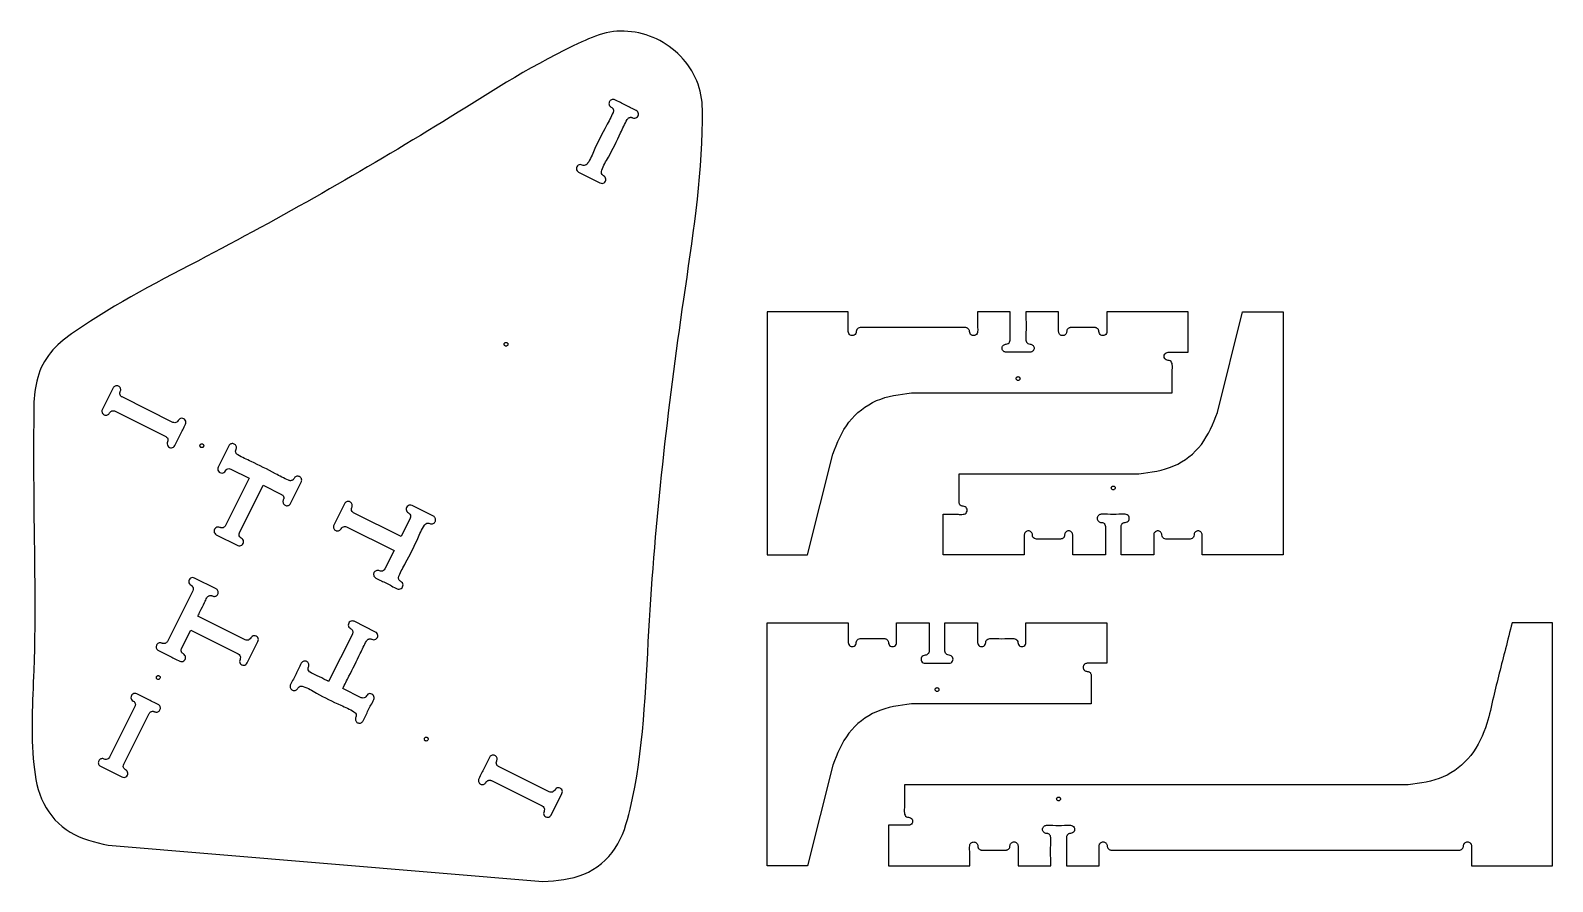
# Model space of a CAD drawing. Extents: x -753 to 993, y -180 to 795.
import ezdxf

# ---------------------------------------------------------------- set-up
doc = ezdxf.new("R2010")
doc.units = 0
doc.layers.add('Layer_1', color=7, linetype='CONTINUOUS')

msp = doc.modelspace()

# ---------------------------------------------------------------- linework, layer by layer
at = {"layer": 'Layer_1', "color": 1}
for points in [[(-124.048622, 632.48787), (-99.537588, 620.241768)], [(92.11227, 472.691689), (92.11227, 194.047779), (138.552885, 194.047779), (167.404982, 309.456125)], [(184.993585, 449.935761), (184.993585, 472.691689), (92.11227, 472.691689)], [(370.756124, 440.183245), (370.756124, 472.691689), (333.371416, 472.691689)], [(426.252696, 449.935761), (426.252696, 472.691689), (388.868017, 472.691689)], [(551.874718, 426.25104), (574.630606, 426.25104), (574.630606, 472.691689), (481.749298, 472.691689), (481.749298, 449.935761)], [(608.440208, 357.283369), (637.292237, 472.691689), (683.73292, 472.691689), (683.73292, 194.047779), (590.851639, 194.047779)], [(319.439262, 454.579864), (198.925722, 454.579864)], [(467.817144, 454.579864), (440.184963, 454.579864)], [(393.512096, 426.25104), (366.1121, 426.25104)], [(-657.829915, 385.337457), (-670.063458, 360.851693)], [(-589.280649, 345.897398), (-647.442303, 374.956147)], [(257.513108, 379.810397), (556.51877, 379.810397)], [(-655.537255, 358.753944), (-597.375601, 329.695198)], [(-525.106702, 318.99162), (-537.360312, 294.48433)], [(-522.822114, 292.407442), (-501.845524, 281.91913), (-529.052762, 227.504657)], [(312.207684, 286.929104), (518.332099, 286.929104)], [(312.207684, 254.420636), (312.207684, 286.929104)], [(-512.853037, 219.404769), (-485.64577, 273.819276), (-464.66918, 263.330995)], [(-454.284786, 252.946527), (-442.031092, 277.453818)], [(-392.39348, 252.635005), (-404.647118, 228.12771)], [(-290.522039, 238.30446), (-315.029314, 250.558109)], [(-317.106187, 236.019899), (-327.59444, 215.043315), (-382.009029, 242.250556)], [(386.977156, 216.803702), (386.977156, 194.047779), (294.095876, 194.047779), (294.095876, 240.488442)], [(-539.437213, 217.120214), (-514.92991, 204.866559)], [(-390.108892, 226.050814), (-335.694302, 198.84357), (-346.182724, 177.866997)], [(428.541547, 212.159645), (400.909338, 212.159645)], [(479.858437, 226.556246), (479.858437, 194.047779), (442.473757, 194.047779)], [(535.355038, 216.803702), (535.355038, 194.047779), (497.97033, 194.047779)], [(576.919429, 212.159645), (549.28722, 212.159645)], [(-539.74873, 155.228906), (-564.256118, 167.482549)], [(-566.332934, 152.944345), (-595.409387, 94.791446)], [(-506.207014, 96.660638), (-560.621519, 123.867893)], [(-579.20969, 86.691578), (-568.721409, 107.668168), (-514.306848, 80.460901)], [(-356.878692, 105.59128), (-381.385967, 117.844929)], [(167.404982, -47.02642), (138.552885, -162.434679), (92.11227, -162.434679), (92.11227, 116.209101), (184.993585, 116.209101)], [(240.490129, 93.453193), (240.490129, 116.209101), (277.874849, 116.209101)], [(295.986736, 83.70066), (295.986736, 116.209101), (333.371416, 116.209101), (333.371416, 93.453193)], [(388.868017, 93.453193), (388.868017, 116.209101), (481.749298, 116.209101), (481.749298, 69.768458), (458.993381, 69.768458)], [(992.593251, -162.434679), (992.593251, 116.209101), (946.152681, 116.209101)], [(-503.922425, 70.076475), (-491.668731, 94.583787)], [(-383.46284, 103.306694), (-410.670107, 48.892181)], [(273.230797, 69.768458), (300.630759, 69.768458)], [(463.637489, 55.836253), (463.637489, 23.327809)], [(-373.493764, 30.304038), (-394.470354, 40.792341)], [(-632.699607, 20.233056), (-661.758336, -37.928648)], [(463.637489, 23.327809), (257.513108, 23.327809)], [(-645.556184, -46.023572), (-616.497426, 12.138167)], [(-672.139654, -48.316232), (-647.628626, -60.562504)], [(-157.703012, -77.580165), (-215.864796, -48.521521)], [(-223.959708, -64.723588), (-165.797992, -93.782458)], [(827.195648, -69.553567), (249.546042, -69.553567)], [(-155.410408, -104.163777), (-143.164187, -79.652607)], [(254.190144, -115.994109), (231.4342, -115.994109), (231.4342, -162.434679), (324.315469, -162.434679)], [(-663.556712, -138.891673), (-165.110092, -180.428801)], [(435.308643, -129.926404), (435.308643, -162.434679), (472.693407, -162.434679), (472.693407, -139.678903)], [(338.24768, -144.323039), (365.879916, -144.323039)], [(379.812098, -139.678903), (379.812098, -162.434679), (417.196806, -162.434679)], [(486.625618, -144.323039), (885.779506, -144.323039)], [(899.711886, -139.678903), (899.711886, -162.434679), (992.593251, -162.434679)]]:
    msp.add_lwpolyline(points, dxfattribs=at)
for points in [[(-205.078736, 435.398071), (-205.078736, 435.398071)], [(382.018004, 396.06463), (382.018004, 396.06463)], [(-553.846436, 319.147386), (-553.846436, 319.147386)], [(491.120317, 270.674858), (491.120317, 270.674858)], [(-603.743691, 53.461353), (-603.743691, 53.461353)], [(289.136751, 39.582014), (289.136751, 39.582014)], [(-296.519798, -17.204788), (-296.519798, -17.204788)], [(428.458686, -85.807761), (428.458686, -85.807761)]]:
    msp.add_lwpolyline(points, close=True, dxfattribs=at)
for points, knots in [([(-165.110092, -180.428801), (-148.894534, -179.287299), (-116.933118, -177.037359), (-77.554488, -144.221367), (-49.506856, -45.980932), (-44.131742, 165.877451), (-13.894355, 429.345627), (19.026138, 633.565087), (17.908723, 725.803154), (2.474595, 757.037328), (-22.380497, 780.920439), (-54.251505, 794.063345), (-89.047394, 795.605992), (-164.034136, 763.864122), (-312.090974, 667.97641), (-506.313464, 557.111391), (-663.874783, 478.083841), (-728.370593, 430.561264), (-745.325718, 401.508475), (-747.586225, 379.91721), (-748.72469, 369.043145)], [0, 0, 0, 0, 47.895373, 94.403412, 142.298785, 348.039103, 730.128266, 935.868585, 969.832936, 1003.266809, 1037.231161, 1071.195512, 1104.629385, 1138.593737, 1312.237239, 1634.718028, 1808.36153, 1840.911419, 1872.991754, 1905.541643, 1905.541643, 1905.541643, 1905.541643]), ([(-62.143488, 695.029923), (-61.355702, 694.782319), (-59.80346, 694.294443), (-57.400263, 695.159185), (-55.743035, 697.024822), (-55.257365, 699.478518), (-56.029169, 701.898795), (-59.290368, 704.342332), (-66.266591, 707.20334), (-74.419339, 711.372421), (-80.766188, 714.945407), (-84.036631, 716.136862), (-85.690263, 716.014525), (-87.197961, 715.367794), (-88.393296, 714.233265), (-89.128421, 712.763038), (-89.318997, 711.12571), (-88.931181, 709.532879), (-88.039077, 708.131486), (-87.124086, 707.551059), (-86.663293, 707.258753)], [0, 0, 0, 0, 2.420108, 4.76855, 7.188658, 9.608766, 11.957208, 14.377316, 21.47369, 34.652672, 41.749047, 43.369354, 44.966467, 46.586775, 48.207083, 49.804196, 51.424504, 53.044811, 54.641924, 56.262232, 56.262232, 56.262232, 56.262232]), ([(-86.663293, 707.258753), (-86.314337, 707.049475), (-85.61933, 706.632661), (-84.827156, 705.690698), (-84.290613, 704.592433), (-84.067317, 703.390442), (-84.143541, 702.162483), (-86.59835, 696.182051), (-94.470781, 681.760589), (-104.564508, 662.524362), (-110.742635, 646.823428), (-115.092646, 640.886328), (-117.561927, 640.055345), (-119.109489, 640.546192), (-119.894909, 640.795307)], [0, 0, 0, 0, 1.213588, 2.417072, 3.630659, 4.844247, 6.047731, 7.261319, 24.117592, 55.422099, 72.278372, 74.70564, 77.060967, 79.488235, 79.488235, 79.488235, 79.488235]), ([(-95.383943, 628.549092), (-96.055148, 629.027659), (-97.377688, 629.970625), (-98.197721, 632.444542), (-96.070156, 639.491159), (-87.218802, 653.859503), (-77.87784, 673.468007), (-71.118071, 688.453615), (-67.775934, 693.993853), (-66.829825, 694.793538), (-65.7249, 695.336373), (-64.515467, 695.564772), (-63.278214, 695.49359), (-62.522777, 695.184907), (-62.143488, 695.029923)], [0, 0, 0, 0, 2.428398, 4.784909, 7.213307, 24.069584, 55.3741, 72.230378, 73.452451, 74.664404, 75.886477, 77.10855, 78.320503, 79.542576, 79.542576, 79.542576, 79.542576]), ([(-119.894909, 640.795307), (-120.684247, 641.047122), (-122.239515, 641.543283), (-124.653949, 640.684987), (-126.323357, 638.817381), (-126.815794, 636.361292), (-126.053767, 633.914767), (-124.723677, 632.968251), (-124.048622, 632.48787)], [0, 0, 0, 0, 2.428065, 4.784119, 7.212184, 9.640248, 11.996302, 14.424367, 14.424367, 14.424367, 14.424367]), ([(-99.537588, 620.241768), (-98.749504, 619.993604), (-97.196603, 619.504602), (-94.791013, 620.365406), (-93.127601, 622.228857), (-92.634896, 624.677659), (-93.389614, 627.11861), (-94.712559, 628.067525), (-95.383943, 628.549092)], [0, 0, 0, 0, 2.421632, 4.771768, 7.1934, 9.615032, 11.965167, 14.386799, 14.386799, 14.386799, 14.386799]), ([(333.371416, 472.691689), (333.379387, 470.725674), (333.402161, 465.108488), (333.169377, 457.50722), (333.659158, 451.114047), (332.970308, 447.508151), (331.144843, 445.73962), (328.726144, 445.083504), (326.314696, 445.739333), (324.467907, 447.509272), (324.212787, 449.118879), (324.083313, 449.935761)], [0, 0, 0, 0, 5.899685, 16.856243, 22.755928, 25.179935, 27.532258, 29.956265, 32.380273, 34.732596, 37.156603, 37.156603, 37.156603, 37.156603]), ([(388.868017, 472.691689), (388.85577, 469.882834), (388.820778, 461.857535), (389.178443, 451.006293), (388.45418, 442.200684), (389.259885, 437.762523), (391.091444, 435.930697), (393.24226, 435.541802), (395.133049, 435.378979), (396.558043, 434.517222), (397.617284, 433.267539), (398.179114, 431.716997), (398.17911, 430.073161), (397.617296, 428.523085), (396.558, 427.271539), (395.133207, 426.416705), (394.055057, 426.306527), (393.512096, 426.25104)], [0, 0, 0, 0, 8.428115, 24.080329, 32.508444, 34.936636, 37.292808, 39.721, 41.341616, 42.939039, 44.559655, 46.180271, 47.777694, 49.39831, 51.018926, 52.616349, 54.236965, 54.236965, 54.236965, 54.236965]), ([(198.925722, 454.579864), (198.111964, 454.45212), (196.508585, 454.200421), (194.661103, 452.352905), (194.409433, 450.749521), (194.281704, 449.935761)], [0, 0, 0, 0, 2.428188, 4.784357, 7.212545, 7.212545, 7.212545, 7.212545]), ([(324.083313, 449.935761), (324.052358, 450.34218), (323.990703, 451.151654), (323.503429, 452.284075), (322.762085, 453.258599), (321.787569, 453.999954), (320.655154, 454.48724), (319.84568, 454.548904), (319.439262, 454.579864)], [0, 0, 0, 0, 1.215703, 2.421346, 3.63705, 4.852753, 6.058396, 7.274099, 7.274099, 7.274099, 7.274099]), ([(440.184963, 454.579864), (439.77854, 454.548906), (438.969056, 454.487246), (437.836684, 453.999967), (436.861969, 453.258597), (436.121339, 452.284131), (435.631391, 451.151485), (435.539616, 449.801144), (435.371506, 448.314337), (434.521388, 446.88993), (433.268552, 445.830525), (431.718849, 445.268736), (430.074783, 445.268728), (428.524763, 445.830548), (427.273196, 446.889847), (426.418363, 448.314645), (426.308183, 449.392799), (426.252696, 449.935761)], [0, 0, 0, 0, 1.215708, 2.421356, 3.637064, 4.852772, 6.058419, 7.274127, 8.894749, 10.492178, 12.1128, 13.733422, 15.33085, 16.951472, 18.572094, 20.169523, 21.790145, 21.790145, 21.790145, 21.790145]), ([(472.461195, 449.935761), (472.430239, 450.34218), (472.368584, 451.151654), (471.881311, 452.284075), (471.139967, 453.258599), (470.165451, 453.999954), (469.033035, 454.48724), (468.223562, 454.548904), (467.817144, 454.579864)], [0, 0, 0, 0, 1.215703, 2.421346, 3.63705, 4.852753, 6.058396, 7.274099, 7.274099, 7.274099, 7.274099]), ([(-205.078736, 435.398071), (-205.104256, 435.656663), (-205.154929, 436.170128), (-205.560266, 436.849505), (-206.155318, 437.354824), (-206.893007, 437.622915), (-207.676009, 437.622921), (-208.412645, 437.354805), (-209.011899, 436.849573), (-209.401626, 436.169877), (-209.558973, 435.272184), (-209.279648, 434.245977), (-208.43709, 433.40705), (-207.282428, 433.095818), (-206.139611, 433.40691), (-205.262215, 434.246523), (-205.140504, 435.010405), (-205.078736, 435.398071)], [0, 0, 0, 0, 0.77153, 1.531969, 2.303498, 3.075028, 3.835467, 4.606997, 5.378527, 6.138966, 6.910495, 8.061052, 9.177619, 10.328175, 11.478731, 12.595299, 13.745855, 13.745855, 13.745855, 13.745855]), ([(194.281704, 449.935761), (194.152011, 449.119074), (193.896459, 447.509844), (192.050181, 445.740513), (189.637645, 445.085035), (187.225109, 445.740513), (185.378831, 447.509844), (185.123278, 449.119074), (184.993585, 449.935761)], [0, 0, 0, 0, 2.423558, 4.775468, 7.199026, 9.622585, 11.974495, 14.398053, 14.398053, 14.398053, 14.398053]), ([(366.1121, 426.25104), (365.56914, 426.306527), (364.490989, 426.416705), (363.066197, 427.271539), (362.006901, 428.523085), (361.445086, 430.073161), (361.445085, 431.716997), (362.006903, 433.267539), (363.066189, 434.517223), (364.491018, 435.378975), (366.382528, 435.541822), (368.529286, 435.930578), (370.376687, 437.763065), (370.628382, 439.368463), (370.756124, 440.183245)], [0, 0, 0, 0, 1.620616, 3.218039, 4.838655, 6.459271, 8.056694, 9.67731, 11.297926, 12.895348, 14.515964, 16.944138, 19.300293, 21.728466, 21.728466, 21.728466, 21.728466]), ([(481.749298, 449.935761), (481.619466, 449.119216), (481.363641, 447.510259), (479.517452, 445.741392), (477.105246, 445.086094), (474.69304, 445.741392), (472.846852, 447.510259), (472.591026, 449.119216), (472.461195, 449.935761)], [0, 0, 0, 0, 2.423226, 4.774831, 7.198058, 9.621285, 11.972889, 14.396116, 14.396116, 14.396116, 14.396116]), ([(551.874718, 416.962941), (551.057794, 417.092398), (549.448105, 417.347484), (547.677993, 419.193905), (547.022212, 421.60699), (547.677993, 424.020076), (549.448105, 425.866497), (551.057794, 426.121583), (551.874718, 426.25104)], [0, 0, 0, 0, 2.42411, 4.776528, 7.200639, 9.624749, 11.977167, 14.401277, 14.401277, 14.401277, 14.401277]), ([(556.51877, 379.810397), (556.531013, 382.619352), (556.565995, 390.644939), (556.208428, 401.493307), (556.932493, 410.304752), (556.127008, 414.736429), (554.295019, 416.583406), (552.689541, 416.835166), (551.874718, 416.962941)], [0, 0, 0, 0, 8.42812, 24.080344, 32.508464, 34.936656, 37.292828, 39.72102, 39.72102, 39.72102, 39.72102]), ([(-647.442303, 374.956147), (-647.793869, 375.166597), (-648.494091, 375.585756), (-649.293322, 376.532836), (-649.836485, 377.637587), (-650.064267, 378.846724), (-649.995421, 380.085381), (-649.471676, 381.337905), (-648.955866, 382.744665), (-649.080336, 384.398758), (-649.729229, 385.905563), (-650.866707, 387.098474), (-652.339334, 387.829199), (-653.977599, 388.013573), (-655.568824, 387.618437), (-656.965701, 386.718772), (-657.540457, 385.800112), (-657.829915, 385.337457)], [0, 0, 0, 0, 1.222088, 2.434056, 3.656145, 4.878233, 6.090201, 7.312289, 8.932694, 10.529807, 12.150212, 13.770616, 15.36773, 16.988135, 18.608539, 20.205653, 21.826058, 21.826058, 21.826058, 21.826058]), ([(382.018004, 396.06463), (381.992333, 396.323126), (381.941361, 396.836404), (381.535859, 397.515388), (380.940844, 398.020375), (380.203349, 398.288275), (379.420591, 398.288282), (378.684147, 398.020356), (378.084934, 397.515458), (377.695031, 396.836145), (377.537152, 395.938508), (377.816013, 394.91178), (378.65877, 394.072105), (379.814052, 393.760569), (380.957477, 394.07196), (381.835104, 394.912344), (381.956431, 395.676713), (382.018004, 396.06463)], [0, 0, 0, 0, 0.771298, 1.531518, 2.302816, 3.074114, 3.834333, 4.605631, 5.37693, 6.137149, 6.908447, 8.059618, 9.176757, 10.327928, 11.479098, 12.596238, 13.747408, 13.747408, 13.747408, 13.747408]), ([(-748.72469, 369.043145), (-748.858689, 333.150713), (-749.241545, 230.600905), (-745.328214, 92.022694), (-753.603081, -25.620128), (-741.619551, -92.140529), (-708.709499, -128.302327), (-678.744448, -135.329807), (-663.556712, -138.891673)], [0, 0, 0, 0, 107.689636, 307.684675, 415.374311, 461.380014, 506.142492, 552.148195, 552.148195, 552.148195, 552.148195]), ([(167.404982, 309.456125), (172.494103, 322.323262), (182.560061, 347.773646), (216.664004, 374.40119), (243.795857, 377.993969), (257.513108, 379.810397)], [0, 0, 0, 0, 41.017795, 81.1306, 122.148395, 122.148395, 122.148395, 122.148395]), ([(-670.063458, 360.851693), (-670.25759, 360.341155), (-670.643069, 359.327401), (-670.517393, 357.669294), (-669.872328, 356.16049), (-668.736748, 354.963448), (-667.265211, 354.22768), (-665.626228, 354.037442), (-664.032146, 354.426673), (-662.630256, 355.320997), (-662.050541, 356.237634), (-661.75859, 356.699262)], [0, 0, 0, 0, 1.621807, 3.220357, 4.842164, 6.463971, 8.062521, 9.684328, 11.306134, 12.904684, 14.526491, 14.526491, 14.526491, 14.526491]), ([(-661.75859, 356.699262), (-661.54931, 357.048215), (-661.132492, 357.743217), (-660.190542, 358.535364), (-659.092246, 359.071963), (-657.890398, 359.295018), (-656.661947, 359.219676), (-655.913195, 358.90962), (-655.537255, 358.753944)], [0, 0, 0, 0, 1.213579, 2.417056, 3.630635, 4.844214, 6.047691, 7.26127, 7.26127, 7.26127, 7.26127]), ([(-586.988017, 319.313909), (-585.921078, 321.427046), (-582.872682, 327.464582), (-579.042463, 335.783821), (-575.138668, 342.252616), (-574.010005, 346.175486), (-574.853563, 348.57748), (-576.723935, 350.247249), (-579.176243, 350.739106), (-581.621049, 349.979896), (-582.568393, 348.652362), (-583.049182, 347.97862)], [0, 0, 0, 0, 7.103703, 20.296294, 27.399997, 29.825736, 32.17965, 34.605389, 37.031128, 39.385042, 41.810782, 41.810782, 41.810782, 41.810782]), ([(518.332099, 286.929104), (532.049347, 288.745533), (559.181195, 292.338315), (593.28513, 318.965856), (603.351088, 344.416234), (608.440208, 357.283369)], [0, 0, 0, 0, 41.017787, 81.130586, 122.148373, 122.148373, 122.148373, 122.148373]), ([(-583.049182, 347.97862), (-583.527464, 347.307931), (-584.46987, 345.986407), (-586.947902, 345.158779), (-588.495317, 345.648738), (-589.280649, 345.897398)], [0, 0, 0, 0, 2.428402, 4.784918, 7.21332, 7.21332, 7.21332, 7.21332]), ([(-597.375601, 329.695198), (-596.704958, 329.217457), (-595.383549, 328.276133), (-594.556108, 325.799023), (-595.04649, 324.252499), (-595.295369, 323.467605)], [0, 0, 0, 0, 2.427296, 4.78265, 7.209947, 7.209947, 7.209947, 7.209947]), ([(-595.295369, 323.467605), (-595.544712, 322.679116), (-596.036026, 321.125452), (-595.176036, 318.717009), (-593.311252, 317.051659), (-590.860104, 316.559032), (-588.417353, 317.316097), (-587.469205, 318.641343), (-586.988017, 319.313909)], [0, 0, 0, 0, 2.423705, 4.775747, 7.199452, 9.623157, 11.9752, 14.398904, 14.398904, 14.398904, 14.398904]), ([(-553.846436, 319.147386), (-553.872792, 319.405292), (-553.925127, 319.917413), (-554.331166, 320.594189), (-554.925676, 321.097354), (-555.661864, 321.364216), (-556.443043, 321.364216), (-557.1782, 321.097354), (-557.776827, 320.594189), (-558.167569, 319.917413), (-558.303997, 319.147386), (-558.167569, 318.37736), (-557.776827, 317.700584), (-557.1782, 317.197419), (-556.443043, 316.930557), (-555.661864, 316.930557), (-554.925676, 317.197419), (-554.331166, 317.700584), (-553.925128, 318.37736), (-553.872792, 318.88948), (-553.846436, 319.147386)], [0, 0, 0, 0, 0.769792, 1.528567, 2.298358, 3.06815, 3.826925, 4.596717, 5.366508, 6.125283, 6.895075, 7.664866, 8.423641, 9.193433, 9.963225, 10.721999, 11.491791, 12.261583, 13.020357, 13.790149, 13.790149, 13.790149, 13.790149]), ([(-516.799124, 314.837834), (-516.605587, 315.348374), (-516.221283, 316.362143), (-516.348101, 318.019493), (-516.993651, 319.527401), (-518.129075, 320.7237), (-519.600041, 321.459183), (-521.238335, 321.649741), (-522.831991, 321.261435), (-524.233961, 320.368478), (-524.814393, 319.452774), (-525.106702, 318.99162)], [0, 0, 0, 0, 1.62121, 3.219202, 4.840412, 6.461623, 8.059615, 9.680825, 11.302035, 12.900027, 14.521237, 14.521237, 14.521237, 14.521237]), ([(-450.338642, 281.607604), (-450.548087, 281.257936), (-450.965244, 280.561495), (-451.907527, 279.766526), (-453.006394, 279.226501), (-454.209725, 278.998971), (-455.439966, 279.070564), (-461.43466, 281.493894), (-475.807398, 289.478813), (-495.220913, 299.185623), (-510.232541, 305.892772), (-515.767987, 309.234577), (-516.563395, 310.175813), (-517.10336, 311.274992), (-517.330655, 312.478094), (-517.260047, 313.708895), (-516.95319, 314.46048), (-516.799124, 314.837834)], [0, 0, 0, 0, 1.215708, 2.421355, 3.637063, 4.852771, 6.058419, 7.274127, 24.130365, 55.434808, 72.291047, 73.506748, 74.712388, 75.928089, 77.143789, 78.34943, 79.56513, 79.56513, 79.56513, 79.56513]), ([(-537.360312, 294.48433), (-537.610896, 293.695401), (-538.104644, 292.140905), (-537.245486, 289.72942), (-535.379257, 288.062009), (-532.925593, 287.569466), (-530.480908, 288.329024), (-529.533556, 289.656718), (-529.052762, 290.330541)], [0, 0, 0, 0, 2.425931, 4.780023, 7.205953, 9.631884, 11.985976, 14.411907, 14.411907, 14.411907, 14.411907]), ([(-529.052762, 290.330541), (-528.574589, 291.001263), (-527.632425, 292.322815), (-525.153751, 293.149046), (-523.607087, 292.657112), (-522.822114, 292.407442)], [0, 0, 0, 0, 2.428185, 4.784351, 7.212536, 7.212536, 7.212536, 7.212536]), ([(-442.031092, 277.453818), (-441.836719, 277.964565), (-441.450761, 278.978733), (-441.576178, 280.637727), (-442.221376, 282.147395), (-443.357465, 283.345133), (-444.829761, 284.081283), (-446.469604, 284.271515), (-448.064458, 283.881876), (-449.466905, 282.986815), (-450.046667, 282.06955), (-450.338642, 281.607604)], [0, 0, 0, 0, 1.622636, 3.221995, 4.844632, 6.467268, 8.066627, 9.689263, 11.311899, 12.911258, 14.533894, 14.533894, 14.533894, 14.533894]), ([(-464.66918, 263.330995), (-464.319513, 263.12155), (-463.623073, 262.704394), (-462.828125, 261.762126), (-462.288029, 260.663226), (-462.060762, 259.460049), (-462.131357, 258.229266), (-462.438213, 257.477675), (-462.592279, 257.100319)], [0, 0, 0, 0, 1.215703, 2.421345, 3.637047, 4.85275, 6.058392, 7.274094, 7.274094, 7.274094, 7.274094]), ([(491.120317, 270.674858), (491.09474, 270.93343), (491.043954, 271.446858), (490.638531, 272.126133), (490.043456, 272.631361), (489.305792, 272.899399), (488.522831, 272.899405), (487.786219, 272.631342), (487.186944, 272.126201), (486.797127, 271.446604), (486.639575, 270.548876), (486.918746, 269.522413), (487.76143, 268.683158), (488.916392, 268.371795), (490.059504, 268.683017), (490.93704, 269.522966), (491.058617, 270.287074), (491.120317, 270.674858)], [0, 0, 0, 0, 0.771493, 1.531898, 2.30339, 3.074883, 3.835288, 4.606781, 5.378273, 6.138679, 6.910171, 8.061026, 9.177874, 10.328728, 11.479582, 12.59643, 13.747284, 13.747284, 13.747284, 13.747284]), ([(-462.592279, 257.100319), (-462.787498, 256.589364), (-463.175131, 255.574797), (-463.051137, 253.914142), (-462.4063, 252.402695), (-461.269543, 251.2035), (-459.795904, 250.466673), (-458.154496, 250.276769), (-456.558432, 250.667755), (-455.155504, 251.56494), (-454.576422, 252.483782), (-454.284786, 252.946527)], [0, 0, 0, 0, 1.624077, 3.224817, 4.848894, 6.472971, 8.073711, 9.697788, 11.321864, 12.922605, 14.546681, 14.546681, 14.546681, 14.546681]), ([(-384.085874, 248.481238), (-383.892047, 248.991852), (-383.507171, 250.005764), (-383.633508, 251.66369), (-384.278943, 253.172212), (-385.414606, 254.369011), (-386.886041, 255.104722), (-388.524879, 255.295162), (-390.118955, 254.906385), (-391.521091, 254.012689), (-392.101288, 253.096437), (-392.39348, 252.635005)], [0, 0, 0, 0, 1.621711, 3.220183, 4.841893, 6.463604, 8.062076, 9.683786, 11.305497, 12.903969, 14.525679, 14.525679, 14.525679, 14.525679]), ([(-382.009029, 242.250556), (-382.67975, 242.728736), (-384.001297, 243.670913), (-384.827508, 246.149602), (-384.335554, 247.696265), (-384.085874, 248.481238)], [0, 0, 0, 0, 2.428192, 4.784364, 7.212556, 7.212556, 7.212556, 7.212556]), ([(-315.029314, 250.558109), (-315.818068, 250.808178), (-317.372235, 251.300916), (-319.782476, 250.441396), (-321.44904, 248.575743), (-321.94161, 246.123098), (-321.183067, 243.679197), (-319.856371, 242.731514), (-319.18306, 242.250556)], [0, 0, 0, 0, 2.425029, 4.778291, 7.20332, 9.628349, 11.981612, 14.40664, 14.40664, 14.40664, 14.40664]), ([(294.095876, 240.488442), (296.061874, 240.480546), (301.679011, 240.457987), (309.280669, 240.688579), (315.673809, 240.203346), (319.282533, 240.886304), (321.054528, 242.712586), (321.712013, 245.133722), (321.054822, 247.54766), (319.281382, 249.395109), (317.669714, 249.648154), (316.851764, 249.776579)], [0, 0, 0, 0, 5.899675, 16.856213, 22.755888, 25.182388, 27.537005, 29.963505, 32.390005, 34.744621, 37.171121, 37.171121, 37.171121, 37.171121]), ([(316.851764, 249.776579), (316.445346, 249.807536), (315.635874, 249.869195), (314.503458, 250.356472), (313.528939, 251.097817), (312.787588, 252.072333), (312.300306, 253.204747), (312.238644, 254.014218), (312.207684, 254.420636)], [0, 0, 0, 0, 1.215701, 2.421341, 3.637041, 4.852742, 6.058382, 7.274083, 7.274083, 7.274083, 7.274083]), ([(-529.052762, 227.504657), (-529.262207, 227.15499), (-529.679364, 226.45855), (-530.621632, 225.663603), (-531.720532, 225.123508), (-532.923709, 224.896243), (-534.154492, 224.966838), (-534.906082, 225.273695), (-535.283438, 225.427761)], [0, 0, 0, 0, 1.215702, 2.421344, 3.637046, 4.852748, 6.05839, 7.274092, 7.274092, 7.274092, 7.274092]), ([(-404.647118, 228.12771), (-404.841063, 227.617068), (-405.226173, 226.603103), (-405.100036, 224.944948), (-404.454654, 223.436181), (-403.318902, 222.23918), (-401.847283, 221.503375), (-400.20823, 221.31298), (-398.613988, 221.701942), (-397.211786, 222.595932), (-396.631684, 223.512401), (-396.33954, 223.973944)], [0, 0, 0, 0, 1.621908, 3.220569, 4.842477, 6.464385, 8.063047, 9.684955, 11.306863, 12.905524, 14.527432, 14.527432, 14.527432, 14.527432]), ([(-327.905985, 163.536453), (-328.255651, 163.745897), (-328.952089, 164.163052), (-329.747056, 165.10533), (-330.287083, 166.204193), (-330.514608, 167.407514), (-330.443054, 168.637765), (-328.019104, 174.632165), (-320.091636, 189.031524), (-310.019291, 208.275615), (-303.832467, 223.973345), (-299.479914, 229.909452), (-297.009037, 230.739239), (-295.461321, 230.246822), (-294.675814, 229.996907)], [0, 0, 0, 0, 1.215703, 2.421346, 3.637049, 4.852752, 6.058395, 7.274098, 24.13033, 55.43476, 72.290992, 74.719175, 77.07534, 79.503524, 79.503524, 79.503524, 79.503524]), ([(-319.18306, 242.250556), (-318.51234, 241.77238), (-317.190793, 240.83021), (-316.364572, 238.351534), (-316.856514, 236.804871), (-317.106187, 236.019899)], [0, 0, 0, 0, 2.428185, 4.784351, 7.212535, 7.212535, 7.212535, 7.212535]), ([(-294.675814, 229.996907), (-294.165177, 229.802975), (-293.151221, 229.417891), (-291.493096, 229.544046), (-289.984359, 230.18943), (-288.787382, 231.325167), (-288.051586, 232.796759), (-287.861183, 234.435783), (-288.250119, 236.030003), (-289.14407, 237.432196), (-290.060511, 238.01231), (-290.522039, 238.30446)], [0, 0, 0, 0, 1.621882, 3.220517, 4.842399, 6.464281, 8.062916, 9.684798, 11.30668, 12.905315, 14.527197, 14.527197, 14.527197, 14.527197]), ([(502.61441, 231.200306), (503.432855, 231.328245), (505.045479, 231.580331), (506.820552, 233.428027), (507.478363, 235.84334), (506.820288, 238.264797), (505.04651, 240.094425), (501.03069, 240.83262), (493.500932, 240.266928), (484.335493, 240.355562), (477.053608, 240.715747), (473.592647, 240.318912), (472.167636, 239.469746), (471.107823, 238.216576), (470.545783, 236.666629), (470.545777, 235.022181), (471.107841, 233.471861), (472.16757, 232.220179), (473.592888, 231.36548), (474.671313, 231.255628), (475.214414, 231.200306)], [0, 0, 0, 0, 2.427658, 4.783339, 7.210996, 9.638654, 11.994335, 14.421993, 21.525696, 34.718286, 41.821989, 43.442961, 45.040726, 46.661698, 48.282671, 49.880435, 51.501408, 53.12238, 54.720144, 56.341117, 56.341117, 56.341117, 56.341117]), ([(475.214414, 231.200306), (476.028167, 231.072564), (477.631539, 230.82087), (479.47902, 228.973374), (479.730702, 227.370001), (479.858437, 226.556246)], [0, 0, 0, 0, 2.428176, 4.784334, 7.21251, 7.21251, 7.21251, 7.21251]), ([(497.97033, 194.047779), (497.963685, 196.856899), (497.9447, 204.882955), (498.138758, 215.726532), (497.763769, 224.144207), (498.064682, 227.772202), (498.549767, 228.904532), (499.291709, 229.879071), (500.26607, 230.620411), (501.398528, 231.10769), (502.207995, 231.169349), (502.61441, 231.200306)], [0, 0, 0, 0, 8.428121, 24.080346, 32.508467, 33.724168, 34.929808, 36.145509, 37.36121, 38.566851, 39.782552, 39.782552, 39.782552, 39.782552]), ([(-535.283438, 225.427761), (-536.072325, 225.67822), (-537.62674, 226.171724), (-540.037924, 225.312479), (-541.70513, 223.44639), (-542.197678, 220.992972), (-541.438365, 218.548478), (-540.110913, 217.601047), (-539.437213, 217.120214)], [0, 0, 0, 0, 2.425712, 4.779603, 7.205314, 9.631026, 11.984917, 14.410628, 14.410628, 14.410628, 14.410628]), ([(-514.92991, 204.866559), (-514.140836, 204.615552), (-512.586067, 204.120973), (-510.173557, 204.979841), (-508.505453, 206.846554), (-508.012947, 209.301065), (-508.77336, 211.746393), (-510.101885, 212.693461), (-510.776135, 213.174115)], [0, 0, 0, 0, 2.426676, 4.781454, 7.20813, 9.634806, 11.989584, 14.416259, 14.416259, 14.416259, 14.416259]), ([(-510.776135, 213.174115), (-511.446859, 213.652288), (-512.768412, 214.594452), (-513.594644, 217.073129), (-513.102708, 218.619795), (-512.853037, 219.404769)], [0, 0, 0, 0, 2.428188, 4.784356, 7.212544, 7.212544, 7.212544, 7.212544]), ([(-396.33954, 223.973944), (-395.861364, 224.644662), (-394.919194, 225.966206), (-392.440522, 226.792425), (-390.893862, 226.300486), (-390.108892, 226.050814)], [0, 0, 0, 0, 2.428181, 4.784343, 7.212523, 7.212523, 7.212523, 7.212523]), ([(396.265315, 216.803702), (396.210683, 217.347395), (396.102202, 218.426984), (395.248042, 219.854522), (393.995861, 220.916084), (392.444197, 221.479192), (390.798275, 221.479192), (389.24661, 220.916084), (387.99443, 219.854522), (387.140269, 218.426984), (387.031788, 217.347395), (386.977156, 216.803702)], [0, 0, 0, 0, 1.622487, 3.221703, 4.844189, 6.466676, 8.065892, 9.688379, 11.310865, 12.910081, 14.532568, 14.532568, 14.532568, 14.532568]), ([(400.909338, 212.159645), (400.095585, 212.287386), (398.492214, 212.53908), (396.644734, 214.386574), (396.393051, 215.989947), (396.265315, 216.803702)], [0, 0, 0, 0, 2.428175, 4.784332, 7.212507, 7.212507, 7.212507, 7.212507]), ([(433.185626, 216.803702), (433.154667, 216.397284), (433.093005, 215.587812), (432.605722, 214.455398), (431.864372, 213.480883), (430.889853, 212.739537), (429.757436, 212.25226), (428.947964, 212.190602), (428.541547, 212.159645)], [0, 0, 0, 0, 1.215701, 2.421341, 3.637041, 4.852742, 6.058382, 7.274083, 7.274083, 7.274083, 7.274083]), ([(442.473757, 194.047779), (442.479278, 196.014048), (442.495053, 201.631958), (442.333814, 209.225812), (442.658966, 215.368277), (442.305967, 218.427693), (441.458544, 219.855431), (440.204457, 220.917542), (438.652948, 221.480884), (437.006509, 221.480891), (435.454555, 220.917521), (434.202243, 219.855506), (433.348223, 218.427417), (433.240086, 217.347541), (433.185626, 216.803702)], [0, 0, 0, 0, 5.899684, 16.856239, 22.755922, 24.378782, 25.978355, 27.601215, 29.224075, 30.823648, 32.446508, 34.069368, 35.668942, 37.291801, 37.291801, 37.291801, 37.291801]), ([(544.643197, 216.803702), (544.588931, 217.347708), (544.481177, 218.427912), (543.627303, 219.856624), (542.374856, 220.919155), (540.822496, 221.482816), (539.175739, 221.482816), (537.623379, 220.919155), (536.370932, 219.856624), (535.517058, 218.427912), (535.409305, 217.347708), (535.355038, 216.803702)], [0, 0, 0, 0, 1.623287, 3.22327, 4.846557, 6.469844, 8.069828, 9.693115, 11.316402, 12.916385, 14.539672, 14.539672, 14.539672, 14.539672]), ([(549.28722, 212.159645), (548.473467, 212.287386), (546.870096, 212.53908), (545.022615, 214.386574), (544.770933, 215.989947), (544.643197, 216.803702)], [0, 0, 0, 0, 2.428175, 4.784332, 7.212507, 7.212507, 7.212507, 7.212507]), ([(590.851639, 194.047779), (590.857274, 196.014061), (590.873373, 201.632008), (590.708818, 209.225486), (591.040616, 215.367962), (590.680688, 218.425076), (589.83257, 219.849536), (588.579207, 220.908922), (587.029618, 221.470713), (585.385652, 221.47072), (583.835144, 220.908901), (582.585449, 219.849615), (581.723701, 218.424785), (581.560849, 216.533271), (581.172111, 214.386502), (579.339619, 212.539085), (577.734214, 212.287388), (576.919429, 212.159645)], [0, 0, 0, 0, 5.899684, 16.856239, 22.755922, 24.376539, 25.973963, 27.59458, 29.215197, 30.81262, 32.433237, 34.053854, 35.651278, 37.271895, 39.700079, 42.056245, 44.484429, 44.484429, 44.484429, 44.484429]), ([(-352.413372, 175.790099), (-352.923995, 175.983974), (-353.937923, 176.368945), (-355.595934, 176.242698), (-357.104554, 175.597287), (-358.301423, 174.461626), (-359.03722, 172.99003), (-359.227492, 171.35148), (-358.839243, 169.755975), (-357.943263, 168.358866), (-355.023128, 166.458248), (-348.35039, 163.520858), (-340.111333, 159.505037), (-333.63171, 155.626778), (-329.709463, 154.497581), (-327.307867, 155.341557), (-325.638469, 157.211641), (-325.146576, 159.663561), (-325.905346, 162.108064), (-327.23246, 163.055578), (-327.905985, 163.536453)], [0, 0, 0, 0, 1.621783, 3.220325, 4.842108, 6.463891, 8.062433, 9.684216, 11.305999, 12.90454, 14.526324, 21.630052, 34.82269, 41.926418, 44.351805, 46.705397, 49.130783, 51.55617, 53.909762, 56.335148, 56.335148, 56.335148, 56.335148]), ([(-346.182724, 177.866997), (-346.660898, 177.196275), (-347.603062, 175.874724), (-350.081735, 175.048493), (-351.628399, 175.540428), (-352.413372, 175.790099)], [0, 0, 0, 0, 2.428185, 4.784351, 7.212535, 7.212535, 7.212535, 7.212535]), ([(-564.256118, 167.482549), (-565.044872, 167.732618), (-566.599038, 168.225356), (-569.00928, 167.365836), (-570.675843, 165.500183), (-571.168414, 163.047538), (-570.40987, 160.603637), (-569.083175, 159.655954), (-568.409864, 159.174996)], [0, 0, 0, 0, 2.425029, 4.778291, 7.20332, 9.628349, 11.981612, 14.40664, 14.40664, 14.40664, 14.40664]), ([(-568.409864, 159.174996), (-567.739138, 158.696826), (-566.417578, 157.754667), (-565.591334, 155.27599), (-566.083266, 153.729321), (-566.332934, 152.944345)], [0, 0, 0, 0, 2.428191, 4.784362, 7.212552, 7.212552, 7.212552, 7.212552]), ([(-560.621519, 123.867893), (-559.719295, 125.682573), (-557.141513, 130.867375), (-553.523528, 137.804341), (-550.992486, 143.454886), (-549.504516, 145.889626), (-548.564895, 146.685778), (-547.465275, 147.22555), (-546.262282, 147.4529), (-545.031444, 147.382277), (-544.279859, 147.075418), (-543.902505, 146.92135)], [0, 0, 0, 0, 6.080285, 17.372242, 23.452527, 24.668235, 25.873882, 27.08959, 28.305298, 29.510945, 30.726653, 30.726653, 30.726653, 30.726653]), ([(-543.902505, 146.92135), (-543.39187, 146.727426), (-542.377917, 146.342358), (-540.719808, 146.468528), (-539.211087, 147.113915), (-538.014124, 148.249646), (-537.278335, 149.721226), (-537.087929, 151.360235), (-537.476852, 152.954443), (-538.370783, 154.356632), (-539.287209, 154.936752), (-539.74873, 155.228906)], [0, 0, 0, 0, 1.621868, 3.220491, 4.842359, 6.464227, 8.06285, 9.684718, 11.306586, 12.905209, 14.527077, 14.527077, 14.527077, 14.527077]), ([(-381.385967, 117.844929), (-382.174762, 118.095117), (-383.729006, 118.588089), (-386.139537, 117.728651), (-387.806295, 115.862863), (-388.298857, 113.409979), (-387.540074, 110.965897), (-386.213145, 110.018293), (-385.539714, 109.537374)], [0, 0, 0, 0, 2.425239, 4.778695, 7.203934, 9.629172, 11.982628, 14.407867, 14.407867, 14.407867, 14.407867]), ([(-385.539714, 109.537374), (-385.190048, 109.327927), (-384.493611, 108.910768), (-383.698668, 107.968497), (-383.158577, 106.869596), (-382.931316, 105.666419), (-383.001915, 104.435638), (-383.308774, 103.68405), (-383.46284, 103.306694)], [0, 0, 0, 0, 1.215701, 2.421342, 3.637043, 4.852744, 6.058384, 7.274085, 7.274085, 7.274085, 7.274085]), ([(-361.032439, 97.283725), (-360.243644, 97.033537), (-358.6894, 96.540565), (-356.27887, 97.400002), (-354.612111, 99.265791), (-354.11955, 101.718675), (-354.878332, 104.162757), (-356.205262, 105.110361), (-356.878692, 105.59128)], [0, 0, 0, 0, 2.425239, 4.778695, 7.203934, 9.629172, 11.982628, 14.407867, 14.407867, 14.407867, 14.407867]), ([(184.993585, 116.209101), (184.9856, 114.243085), (184.962787, 108.625896), (185.195971, 101.02471), (184.70536, 94.631534), (185.395287, 91.026154), (187.220607, 89.258251), (189.638867, 88.602384), (192.049866, 89.257966), (193.896539, 91.02727), (194.152038, 92.636504), (194.281704, 93.453193)], [0, 0, 0, 0, 5.89968, 16.856228, 22.755908, 25.179466, 27.531376, 29.954934, 32.378492, 34.730403, 37.153961, 37.153961, 37.153961, 37.153961]), ([(277.874849, 116.209101), (277.881493, 113.399984), (277.900476, 105.373935), (277.70644, 94.530365), (278.081386, 86.112698), (277.780507, 82.484702), (277.29543, 81.352365), (276.553494, 80.377819), (275.579137, 79.636471), (274.44668, 79.149184), (273.637213, 79.087521), (273.230797, 79.056561)], [0, 0, 0, 0, 8.428114, 24.080327, 32.508441, 33.724144, 34.929787, 36.145489, 37.361192, 38.566835, 39.782538, 39.782538, 39.782538, 39.782538]), ([(946.152681, 116.209101), (943.679935, 106.230918), (936.614944, 77.721823), (926.394625, 39.387472), (917.580012, -2.736588), (901.698302, -37.415494), (868.157348, -64.168716), (840.950704, -67.745319), (827.195648, -69.553567)], [0, 0, 0, 0, 30.841526, 88.118645, 118.960171, 159.976923, 200.088751, 241.105503, 241.105503, 241.105503, 241.105503]), ([(-601.64012, 92.714561), (-602.150936, 92.90921), (-603.165236, 93.295713), (-604.824773, 93.170758), (-606.335025, 92.525665), (-607.533224, 91.389378), (-608.269631, 89.916542), (-608.459591, 88.276548), (-608.070083, 86.679946), (-607.172174, 85.28235), (-604.248724, 83.385218), (-597.578327, 80.443392), (-589.337702, 76.430462), (-582.858969, 72.550429), (-578.936641, 71.423212), (-576.535996, 72.267416), (-574.867233, 74.137072), (-574.375312, 76.588214), (-575.133303, 79.032127), (-576.459655, 79.979899), (-577.132789, 80.460901)], [0, 0, 0, 0, 1.623108, 3.22292, 4.846028, 6.469136, 8.068948, 9.692056, 11.315165, 12.914977, 14.538085, 21.64179, 34.834385, 41.93809, 44.362793, 46.715757, 49.140461, 51.565164, 53.918128, 56.342831, 56.342831, 56.342831, 56.342831]), ([(-595.409387, 94.791446), (-595.618833, 94.441775), (-596.035993, 93.745328), (-596.978271, 92.950374), (-598.077183, 92.410276), (-599.280373, 92.183016), (-600.511168, 92.253622), (-601.262762, 92.56049), (-601.64012, 92.714561)], [0, 0, 0, 0, 1.215714, 2.421367, 3.637081, 4.852795, 6.058448, 7.274162, 7.274162, 7.274162, 7.274162]), ([(-499.976366, 98.737553), (-500.454538, 98.066829), (-501.396699, 96.745274), (-503.875373, 95.919036), (-505.42204, 96.410969), (-506.207014, 96.660638)], [0, 0, 0, 0, 2.428187, 4.784355, 7.212543, 7.212543, 7.212543, 7.212543]), ([(-491.668731, 94.583787), (-491.41834, 95.372658), (-490.924971, 96.927046), (-491.784281, 99.338084), (-493.650318, 101.005184), (-496.103625, 101.49773), (-498.548034, 100.738531), (-499.49551, 99.411194), (-499.976366, 98.737553)], [0, 0, 0, 0, 2.425614, 4.779417, 7.205031, 9.630645, 11.984447, 14.410061, 14.410061, 14.410061, 14.410061]), ([(-394.470354, 40.792341), (-392.131126, 45.500271), (-385.447617, 58.9515), (-376.027656, 76.930682), (-369.791449, 91.029141), (-366.63562, 96.252528), (-365.694487, 97.04799), (-364.595281, 97.587947), (-363.392186, 97.81525), (-362.161381, 97.744645), (-361.409794, 97.43779), (-361.032439, 97.283725)], [0, 0, 0, 0, 15.772618, 45.064623, 60.837242, 62.052944, 63.258586, 64.474288, 65.689991, 66.895632, 68.111335, 68.111335, 68.111335, 68.111335]), ([(194.281704, 93.453193), (194.409478, 94.268139), (194.661235, 95.873859), (196.508104, 97.704036), (200.51625, 98.444241), (208.126786, 97.866871), (217.354183, 98.002845), (224.568503, 98.270569), (227.773928, 98.002769), (228.906239, 97.51788), (229.880781, 96.775883), (230.622118, 95.801536), (231.109396, 94.669074), (231.171053, 93.859608), (231.20201, 93.453193)], [0, 0, 0, 0, 2.428183, 4.784346, 7.212529, 14.376442, 27.680853, 34.844766, 36.060466, 37.266106, 38.481807, 39.697508, 40.903148, 42.118848, 42.118848, 42.118848, 42.118848]), ([(231.20201, 93.453193), (231.331279, 92.636076), (231.585994, 91.026016), (233.432537, 89.255274), (235.84607, 88.599249), (238.259603, 89.255274), (240.106145, 91.026016), (240.36086, 92.636076), (240.490129, 93.453193)], [0, 0, 0, 0, 2.42456, 4.777392, 7.201953, 9.626513, 11.979345, 14.403905, 14.403905, 14.403905, 14.403905]), ([(333.371416, 93.453193), (333.501236, 92.636631), (333.757039, 91.02764), (335.603246, 89.258722), (338.015495, 88.603404), (340.427745, 89.258722), (342.273952, 91.02764), (342.529755, 92.636631), (342.659575, 93.453193)], [0, 0, 0, 0, 2.42327, 4.774916, 7.198186, 9.621456, 11.973102, 14.396372, 14.396372, 14.396372, 14.396372]), ([(342.659575, 93.453193), (342.787349, 94.268125), (343.039107, 95.873818), (344.885973, 97.704207), (348.894163, 98.443045), (356.504084, 97.887425), (365.735376, 97.887414), (373.345297, 98.443058), (377.353476, 97.704195), (379.200329, 95.873809), (379.452085, 94.268122), (379.579858, 93.453193)], [0, 0, 0, 0, 2.428184, 4.78435, 7.212535, 14.376455, 27.680879, 34.844799, 37.272974, 39.629132, 42.057307, 42.057307, 42.057307, 42.057307]), ([(379.579858, 93.453193), (379.708499, 92.635435), (379.961972, 91.024138), (381.808915, 89.251295), (384.223937, 88.594456), (386.638959, 89.251295), (388.485902, 91.024138), (388.739375, 92.635435), (388.868017, 93.453193)], [0, 0, 0, 0, 2.426058, 4.780268, 7.206325, 9.632383, 11.986593, 14.412651, 14.412651, 14.412651, 14.412651]), ([(-577.132789, 80.460901), (-577.482456, 80.670346), (-578.178896, 81.087503), (-578.973844, 82.02977), (-579.51394, 83.128671), (-579.741207, 84.331848), (-579.670612, 85.562631), (-579.363756, 86.314221), (-579.20969, 86.691578)], [0, 0, 0, 0, 1.215703, 2.421345, 3.637047, 4.85275, 6.058392, 7.274094, 7.274094, 7.274094, 7.274094]), ([(-514.306848, 80.460901), (-513.636123, 79.982731), (-512.314565, 79.040573), (-511.488321, 76.561899), (-511.980251, 75.015231), (-512.229918, 74.230256)], [0, 0, 0, 0, 2.428188, 4.784357, 7.212545, 7.212545, 7.212545, 7.212545]), ([(-512.229918, 74.230256), (-512.478716, 73.441942), (-512.96896, 71.888606), (-512.108578, 69.48145), (-510.244387, 67.81697), (-507.794292, 67.32429), (-505.352334, 68.080262), (-504.403802, 69.404452), (-503.922425, 70.076475)], [0, 0, 0, 0, 2.422781, 4.773976, 7.196757, 9.619538, 11.970733, 14.393514, 14.393514, 14.393514, 14.393514]), ([(-433.723598, 65.611138), (-433.528429, 66.122081), (-433.140893, 67.136625), (-433.264967, 68.797181), (-433.909831, 70.308528), (-435.046522, 71.507627), (-436.520179, 72.244458), (-438.16113, 72.434225), (-439.758484, 72.043904), (-441.156352, 71.144682), (-443.051693, 68.219365), (-445.984106, 61.542502), (-450.072953, 53.35122), (-453.666443, 47.004723), (-454.858029, 43.731346), (-454.73568, 42.077265), (-454.08871, 40.569136), (-452.953808, 39.373451), (-451.483267, 38.63817), (-449.845007, 38.447306), (-448.253394, 38.836013), (-446.845299, 39.725341), (-445.854167, 41.344275), (-444.545196, 43.092443), (-442.084228, 43.91779), (-435.032109, 41.774794), (-420.648612, 32.991697), (-401.207723, 23.271389), (-385.540974, 17.029095), (-379.604158, 12.677826), (-378.774453, 10.206837), (-379.266868, 8.659143), (-379.516781, 7.873648)], [0, 0, 0, 0, 1.623992, 3.224652, 4.848644, 6.472637, 8.073296, 9.697289, 11.321281, 12.921941, 14.545933, 21.649634, 34.842223, 41.945924, 43.566709, 45.164293, 46.785077, 48.405861, 50.003446, 51.62423, 53.245014, 54.842598, 56.463383, 58.891556, 61.247712, 63.675885, 80.532132, 111.83659, 128.692837, 131.121014, 133.477173, 135.905349, 135.905349, 135.905349, 135.905349]), ([(273.230797, 79.056561), (272.413795, 78.927179), (270.803958, 78.672243), (269.033593, 76.825774), (268.377715, 74.412509), (269.033593, 71.999245), (270.803958, 70.152776), (272.413795, 69.89784), (273.230797, 69.768458)], [0, 0, 0, 0, 2.42429, 4.776874, 7.201164, 9.625454, 11.978038, 14.402328, 14.402328, 14.402328, 14.402328]), ([(300.630759, 79.056561), (299.817001, 79.184304), (298.213621, 79.436001), (296.366137, 81.283515), (296.114466, 82.8869), (295.986736, 83.70066)], [0, 0, 0, 0, 2.428189, 4.784359, 7.212548, 7.212548, 7.212548, 7.212548]), ([(300.630759, 69.768458), (301.447761, 69.89784), (303.057599, 70.152776), (304.827963, 71.999245), (305.483842, 74.412509), (304.827963, 76.825774), (303.057599, 78.672243), (301.447761, 78.927179), (300.630759, 79.056561)], [0, 0, 0, 0, 2.42429, 4.776874, 7.201164, 9.625454, 11.978038, 14.402328, 14.402328, 14.402328, 14.402328]), ([(-603.743691, 53.461353), (-603.769676, 53.71958), (-603.821271, 54.232331), (-604.22702, 54.910307), (-604.821806, 55.414463), (-605.558705, 55.681888), (-606.340745, 55.681895), (-607.076595, 55.414442), (-607.675571, 54.910382), (-608.065748, 54.232054), (-608.22472, 53.334762), (-607.946916, 52.307183), (-607.10395, 51.466129), (-605.94764, 51.154024), (-604.803208, 51.465974), (-603.92531, 52.307789), (-603.804834, 53.072999), (-603.743691, 53.461353)], [0, 0, 0, 0, 0.770611, 1.530172, 2.300784, 3.071395, 3.830956, 4.601567, 5.372179, 6.131739, 6.902351, 8.054538, 9.172613, 10.324801, 11.476988, 12.595064, 13.747251, 13.747251, 13.747251, 13.747251]), ([(-410.670107, 48.892181), (-412.486295, 49.791165), (-417.675405, 52.35969), (-424.568406, 56.072373), (-430.679724, 58.569996), (-433.632375, 60.815223), (-434.466871, 63.275835), (-433.97383, 64.824931), (-433.723598, 65.611138)], [0, 0, 0, 0, 6.080293, 17.372266, 23.45256, 25.880732, 28.236887, 30.665059, 30.665059, 30.665059, 30.665059]), ([(458.993381, 69.768458), (458.450421, 69.712972), (457.37227, 69.602793), (455.947478, 68.747963), (454.888182, 67.4964), (454.326365, 65.946385), (454.326373, 64.302325), (454.888159, 62.752628), (455.947561, 61.499797), (457.371963, 60.649682), (458.858764, 60.481572), (460.209101, 60.389799), (461.341744, 59.899856), (462.31621, 59.159231), (463.057582, 58.184522), (463.544864, 57.052156), (463.606529, 56.242675), (463.637489, 55.836253)], [0, 0, 0, 0, 1.620616, 3.218039, 4.838655, 6.459271, 8.056694, 9.67731, 11.297926, 12.895348, 14.515964, 15.731669, 16.937313, 18.153017, 19.368721, 20.574365, 21.790069, 21.790069, 21.790069, 21.790069]), ([(-616.497426, 12.138167), (-616.286975, 12.489729), (-615.867814, 13.189942), (-614.920736, 13.989162), (-613.815992, 14.532317), (-612.606864, 14.760094), (-611.368214, 14.691256), (-610.11573, 14.167498), (-608.708969, 13.651855), (-607.054974, 13.776393), (-605.548265, 14.425319), (-604.355448, 15.562735), (-603.624725, 17.035382), (-603.440482, 18.673211), (-603.834999, 20.26567), (-604.736572, 21.657706), (-607.664916, 23.539), (-614.320921, 26.48816), (-622.55793, 30.489459), (-629.032212, 34.361772), (-632.951487, 35.490823), (-635.35263, 34.647191), (-637.021708, 32.77757), (-637.513442, 30.32618), (-636.754668, 27.882262), (-635.427733, 26.935129), (-634.754297, 26.454448)], [0, 0, 0, 0, 1.222079, 2.434038, 3.656118, 4.878197, 6.090156, 7.312235, 8.93256, 10.529597, 12.149921, 13.770245, 15.367282, 16.987606, 18.607931, 20.204968, 21.825292, 28.921648, 42.100594, 49.19695, 51.621785, 53.974831, 56.399666, 58.824501, 61.177547, 63.602382, 63.602382, 63.602382, 63.602382]), ([(-379.516781, 7.873648), (-379.711195, 7.362889), (-380.097235, 6.348698), (-379.971889, 4.689618), (-379.326699, 3.179856), (-378.1906, 1.982054), (-376.718137, 1.245827), (-375.078577, 1.055767), (-373.4823, 1.444889), (-372.084847, 2.342211), (-370.186619, 5.26464), (-367.246717, 11.935909), (-363.229392, 20.175031), (-359.356418, 26.656951), (-358.219616, 30.57892), (-359.062694, 32.984204), (-360.934415, 34.656182), (-363.389549, 35.147626), (-365.835726, 34.387062), (-367.265076, 32.377124), (-368.682952, 30.389644), (-371.162252, 29.562185), (-372.708833, 30.054284), (-373.493764, 30.304038)], [0, 0, 0, 0, 1.622712, 3.222143, 4.844855, 6.467567, 8.066998, 9.68971, 11.312422, 12.911853, 14.534565, 21.638266, 34.830855, 41.934556, 44.362616, 46.718667, 49.146726, 51.574786, 53.930837, 56.358896, 58.787082, 61.143249, 63.571435, 63.571435, 63.571435, 63.571435]), ([(289.136751, 39.582014), (289.11156, 39.840918), (289.06154, 40.354996), (288.656417, 41.035512), (288.061057, 41.541765), (287.322655, 41.810388), (286.538808, 41.810394), (285.80146, 41.541748), (285.20189, 41.035575), (284.812408, 40.354764), (284.656194, 39.456605), (284.93666, 38.431177), (285.779094, 37.593602), (286.932808, 37.282933), (288.074697, 37.593474), (288.951909, 38.43168), (289.074525, 39.194762), (289.136751, 39.582014)], [0, 0, 0, 0, 0.772342, 1.533561, 2.305903, 3.078245, 3.839465, 4.611806, 5.384148, 6.145368, 6.91771, 8.067328, 9.183041, 10.33266, 11.482279, 12.597991, 13.74761, 13.74761, 13.74761, 13.74761]), ([(-634.754297, 26.454448), (-634.405339, 26.245168), (-633.710327, 25.82835), (-632.918168, 24.886391), (-632.381563, 23.788083), (-632.158509, 22.586221), (-632.233859, 21.357757), (-632.543925, 20.609), (-632.699607, 20.233056)], [0, 0, 0, 0, 1.213593, 2.417082, 3.630675, 4.844267, 6.047756, 7.261349, 7.261349, 7.261349, 7.261349]), ([(257.513108, 23.327809), (243.795861, 21.511384), (216.664015, 17.91861), (182.560073, -8.708917), (172.494107, -34.159289), (167.404982, -47.02642)], [0, 0, 0, 0, 41.017783, 81.130579, 122.148362, 122.148362, 122.148362, 122.148362]), ([(-296.519798, -17.204788), (-296.545405, -16.946242), (-296.596251, -16.432865), (-297.001699, -15.753688), (-297.596752, -15.24854), (-298.334358, -14.980548), (-299.117249, -14.980542), (-299.853803, -15.248559), (-300.453056, -15.753619), (-300.842899, -16.433121), (-301.000557, -17.330816), (-300.721488, -18.35736), (-299.878784, -19.196749), (-298.723722, -19.508167), (-297.580513, -19.196891), (-296.702951, -18.356804), (-296.581456, -17.592614), (-296.519798, -17.204788)], [0, 0, 0, 0, 0.771426, 1.531768, 2.303194, 3.07462, 3.834961, 4.606387, 5.377813, 6.138155, 6.909581, 8.060533, 9.177472, 10.328424, 11.479376, 12.596314, 13.747267, 13.747267, 13.747267, 13.747267]), ([(-667.985936, -40.008852), (-668.496551, -39.814967), (-669.510464, -39.429977), (-671.168468, -39.556202), (-672.677083, -40.201587), (-673.873961, -41.337262), (-674.609711, -42.808752), (-674.800133, -44.447659), (-674.411281, -46.041784), (-673.517466, -47.443927), (-672.601129, -48.024068), (-672.139654, -48.316232)], [0, 0, 0, 0, 1.621773, 3.220303, 4.842076, 6.463848, 8.062379, 9.684151, 11.305924, 12.904454, 14.526227, 14.526227, 14.526227, 14.526227]), ([(-661.758336, -37.928648), (-662.23608, -38.599289), (-663.177409, -39.920693), (-665.654522, -40.748122), (-667.201043, -40.257734), (-667.985936, -40.008852)], [0, 0, 0, 0, 2.427295, 4.782648, 7.209943, 7.209943, 7.209943, 7.209943]), ([(-647.628626, -60.562504), (-646.840252, -60.811488), (-645.286804, -61.3021), (-642.879207, -60.44185), (-641.214433, -58.577452), (-640.721779, -56.126994), (-641.478137, -53.684767), (-642.802695, -52.736375), (-643.474908, -52.255067)], [0, 0, 0, 0, 2.423098, 4.774583, 7.19768, 9.620778, 11.972263, 14.395361, 14.395361, 14.395361, 14.395361]), ([(-643.474908, -52.255067), (-644.145608, -51.776788), (-645.467155, -50.834391), (-646.294807, -48.35634), (-645.804845, -46.808911), (-645.556184, -46.023572)], [0, 0, 0, 0, 2.428423, 4.784957, 7.21338, 7.21338, 7.21338, 7.21338]), ([(-217.952388, -42.258643), (-217.759815, -41.748489), (-217.377434, -40.735502), (-217.507211, -39.080476), (-218.155345, -37.575959), (-219.29247, -36.384209), (-220.763882, -35.654103), (-222.40038, -35.469561), (-223.991829, -35.862895), (-225.383352, -36.762708), (-227.268407, -39.687643), (-230.200816, -46.353898), (-234.284468, -54.538213), (-237.864201, -60.883308), (-239.063123, -64.152631), (-238.942973, -65.808874), (-238.296802, -67.319357), (-237.161214, -68.516968), (-235.688876, -69.253146), (-234.049093, -69.443198), (-232.454364, -69.053264), (-231.052219, -68.157822), (-230.472857, -67.240356), (-230.181082, -66.778307)], [0, 0, 0, 0, 1.619086, 3.214937, 4.834023, 6.453109, 8.048959, 9.668046, 11.287132, 12.882982, 14.502069, 21.598424, 34.777371, 41.873726, 43.496294, 45.095573, 46.718141, 48.340708, 49.939988, 51.562555, 53.185123, 54.784402, 56.406969, 56.406969, 56.406969, 56.406969]), ([(-215.864796, -48.521521), (-216.216355, -48.311069), (-216.916563, -47.891907), (-217.715824, -46.944796), (-218.258808, -45.840146), (-218.487199, -44.630634), (-218.416045, -43.393389), (-218.107368, -42.637939), (-217.952388, -42.258643)], [0, 0, 0, 0, 1.222083, 2.434046, 3.656129, 4.878212, 6.090175, 7.312258, 7.312258, 7.312258, 7.312258]), ([(-230.181082, -66.778307), (-229.971804, -66.429348), (-229.55499, -65.734336), (-228.613035, -64.942174), (-227.514732, -64.405565), (-226.312873, -64.182505), (-225.084409, -64.257847), (-224.335652, -64.567909), (-223.959708, -64.723588)], [0, 0, 0, 0, 1.213591, 2.417078, 3.630669, 4.844261, 6.047748, 7.261339, 7.261339, 7.261339, 7.261339]), ([(249.546042, -69.553567), (249.533795, -72.362524), (249.498804, -80.388114), (249.856463, -91.236469), (249.132214, -100.047933), (249.937894, -104.479542), (251.769887, -106.326429), (253.375336, -106.578161), (254.190144, -106.705922)], [0, 0, 0, 0, 8.428122, 24.08035, 32.508472, 34.936616, 37.292743, 39.720887, 39.720887, 39.720887, 39.720887]), ([(-151.471596, -75.49903), (-151.949884, -76.1697), (-152.892301, -77.491186), (-155.3703, -78.318775), (-156.917692, -77.828822), (-157.703012, -77.580165)], [0, 0, 0, 0, 2.428367, 4.78485, 7.213217, 7.213217, 7.213217, 7.213217]), ([(-143.164187, -79.652607), (-142.914771, -78.864086), (-142.423314, -77.310361), (-143.283278, -74.901727), (-145.148181, -73.236265), (-147.599504, -72.74368), (-150.042372, -73.500948), (-150.990446, -74.826372), (-151.471596, -75.49903)], [0, 0, 0, 0, 2.423853, 4.776031, 7.199883, 9.623736, 11.975914, 14.399767, 14.399767, 14.399767, 14.399767]), ([(428.458686, -85.807761), (428.432837, -85.549421), (428.381509, -85.036447), (427.975868, -84.358043), (427.380988, -83.853534), (426.643838, -83.585907), (425.861496, -83.5859), (425.125396, -83.853554), (424.526321, -84.35797), (424.136265, -85.036716), (423.977763, -85.93415), (424.256019, -86.961358), (425.098889, -87.801814), (426.254751, -88.113673), (427.398743, -87.801965), (428.276519, -86.96077), (428.397359, -86.195926), (428.458686, -85.807761)], [0, 0, 0, 0, 0.770901, 1.530739, 2.30164, 3.072541, 3.83238, 4.603281, 5.374182, 6.13402, 6.904921, 8.056664, 9.174331, 10.326074, 11.477817, 12.595484, 13.747227, 13.747227, 13.747227, 13.747227]), ([(-165.797992, -93.782458), (-165.127331, -94.260201), (-163.805886, -95.201527), (-162.978429, -97.67869), (-163.468839, -99.225237), (-163.717732, -100.010143)], [0, 0, 0, 0, 2.427341, 4.782736, 7.210077, 7.210077, 7.210077, 7.210077]), ([(-163.717732, -100.010143), (-163.965713, -100.798165), (-164.454355, -102.350947), (-163.593424, -104.756094), (-161.730178, -106.419206), (-159.281739, -106.911922), (-156.841067, -106.157566), (-155.892033, -104.834977), (-155.410408, -104.163777)], [0, 0, 0, 0, 2.421311, 4.771151, 7.192463, 9.613774, 11.963614, 14.384926, 14.384926, 14.384926, 14.384926]), ([(254.190144, -106.705922), (255.007122, -106.835335), (256.616915, -107.090334), (258.387193, -108.936801), (259.043038, -111.350015), (258.387193, -113.763229), (256.616915, -115.609696), (255.007122, -115.864695), (254.190144, -115.994109)], [0, 0, 0, 0, 2.42424, 4.776778, 7.201018, 9.625257, 11.977795, 14.402035, 14.402035, 14.402035, 14.402035]), ([(412.552698, -125.282296), (412.008499, -125.228253), (410.927915, -125.120944), (409.498479, -124.267246), (408.435352, -123.014624), (407.871348, -121.461862), (407.871354, -119.814484), (408.435333, -118.262085), (409.498548, -117.008009), (410.927661, -116.159714), (414.391608, -115.772536), (421.673425, -116.121782), (430.838599, -116.220446), (438.368666, -115.644491), (442.379602, -116.393544), (444.147596, -118.22185), (444.80339, -120.63925), (444.147848, -123.050425), (442.378614, -124.89704), (440.769419, -125.152599), (439.952751, -125.282296)], [0, 0, 0, 0, 1.623782, 3.224241, 4.848023, 6.471805, 8.072264, 9.696046, 11.319828, 12.920287, 14.544069, 21.647786, 34.840404, 41.944121, 44.367636, 46.719507, 49.143022, 51.566536, 53.918407, 56.341922, 56.341922, 56.341922, 56.341922]), ([(324.315469, -162.434679), (324.309835, -160.46841), (324.293736, -154.850499), (324.458289, -147.25707), (324.126492, -141.114628), (324.486422, -138.057524), (325.334537, -136.63306), (326.587921, -135.57367), (328.137454, -135.011875), (329.781649, -135.011876), (331.331317, -135.573667), (332.584163, -136.633072), (333.434277, -138.057479), (333.602392, -139.544284), (333.694154, -140.894624), (334.184091, -142.02727), (334.92471, -143.00174), (335.899414, -143.743118), (337.031777, -144.230407), (337.841258, -144.292077), (338.24768, -144.323039)], [0, 0, 0, 0, 5.899645, 16.85613, 22.755775, 24.376397, 25.973826, 27.594448, 29.21507, 30.812498, 32.43312, 34.053742, 35.651171, 37.271793, 38.487497, 39.693141, 40.908845, 42.12455, 43.330193, 44.545898, 44.545898, 44.545898, 44.545898]), ([(370.523939, -139.678903), (370.578525, -139.13517), (370.686914, -138.055503), (371.541038, -136.627817), (372.793252, -135.566133), (374.345005, -135.002954), (375.991033, -135.002954), (377.542785, -135.566133), (378.794999, -136.627817), (379.649124, -138.055503), (379.757513, -139.13517), (379.812098, -139.678903)], [0, 0, 0, 0, 1.622588, 3.221901, 4.844489, 6.467077, 8.06639, 9.688978, 11.311566, 12.910879, 14.533467, 14.533467, 14.533467, 14.533467]), ([(417.196806, -162.434679), (417.20345, -159.625576), (417.222433, -151.599568), (417.028401, -140.756053), (417.40334, -132.338425), (417.102465, -128.710435), (416.617382, -127.578089), (415.875435, -126.603537), (414.901065, -125.862188), (413.768593, -125.374906), (412.959118, -125.313252), (412.552698, -125.282296)], [0, 0, 0, 0, 8.428071, 24.080203, 32.508275, 33.723988, 34.929641, 36.145355, 37.361069, 38.566722, 39.782436, 39.782436, 39.782436, 39.782436]), ([(439.952751, -125.282296), (439.546329, -125.313252), (438.736848, -125.374907), (437.604418, -125.862187), (436.629889, -126.603542), (435.888534, -127.578071), (435.401254, -128.710501), (435.339599, -129.519982), (435.308643, -129.926404)], [0, 0, 0, 0, 1.215714, 2.421367, 3.63708, 4.852794, 6.058447, 7.274161, 7.274161, 7.274161, 7.274161]), ([(472.693407, -139.678903), (472.748039, -139.13521), (472.85652, -138.055621), (473.710681, -136.628083), (474.962861, -135.566521), (476.514526, -135.003413), (478.160448, -135.003413), (479.712112, -135.566521), (480.964293, -136.628083), (481.818454, -138.055621), (481.926934, -139.13521), (481.981566, -139.678903)], [0, 0, 0, 0, 1.622487, 3.221703, 4.844189, 6.466676, 8.065892, 9.688379, 11.310865, 12.910081, 14.532568, 14.532568, 14.532568, 14.532568]), ([(890.423642, -139.678903), (890.477363, -139.134425), (890.584034, -138.053296), (891.437486, -136.622818), (892.690342, -135.558832), (894.243754, -134.99434), (895.891773, -134.99434), (897.445185, -135.558832), (898.698041, -136.622818), (899.551493, -138.053296), (899.658164, -139.134425), (899.711886, -139.678903)], [0, 0, 0, 0, 1.624496, 3.225639, 4.850135, 6.474631, 8.075775, 9.700271, 11.324767, 12.92591, 14.550406, 14.550406, 14.550406, 14.550406]), ([(365.879916, -144.323039), (366.286335, -144.292077), (367.095808, -144.230408), (368.228222, -143.743115), (369.202733, -143.001753), (369.944072, -142.027223), (370.431338, -140.894798), (370.492987, -140.085323), (370.523939, -139.678903)], [0, 0, 0, 0, 1.215704, 2.421348, 3.637052, 4.852757, 6.058401, 7.274105, 7.274105, 7.274105, 7.274105]), ([(481.981566, -139.678903), (482.012519, -140.085324), (482.074169, -140.894802), (482.561439, -142.027232), (483.302782, -143.001763), (484.2773, -143.743124), (485.40972, -144.230415), (486.219198, -144.292079), (486.625618, -144.323039)], [0, 0, 0, 0, 1.215709, 2.421357, 3.637066, 4.852776, 6.058424, 7.274133, 7.274133, 7.274133, 7.274133]), ([(885.779506, -144.323039), (886.185931, -144.292086), (886.995419, -144.230435), (888.127859, -143.743154), (889.102397, -143.001794), (889.843756, -142.027257), (890.331037, -140.894817), (890.392688, -140.085329), (890.423642, -139.678903)], [0, 0, 0, 0, 1.215723, 2.421385, 3.637108, 4.852832, 6.058494, 7.274217, 7.274217, 7.274217, 7.274217])]:
    msp.add_open_spline(points, degree=3, knots=knots, dxfattribs=at)

doc.saveas('drawing.dxf')
